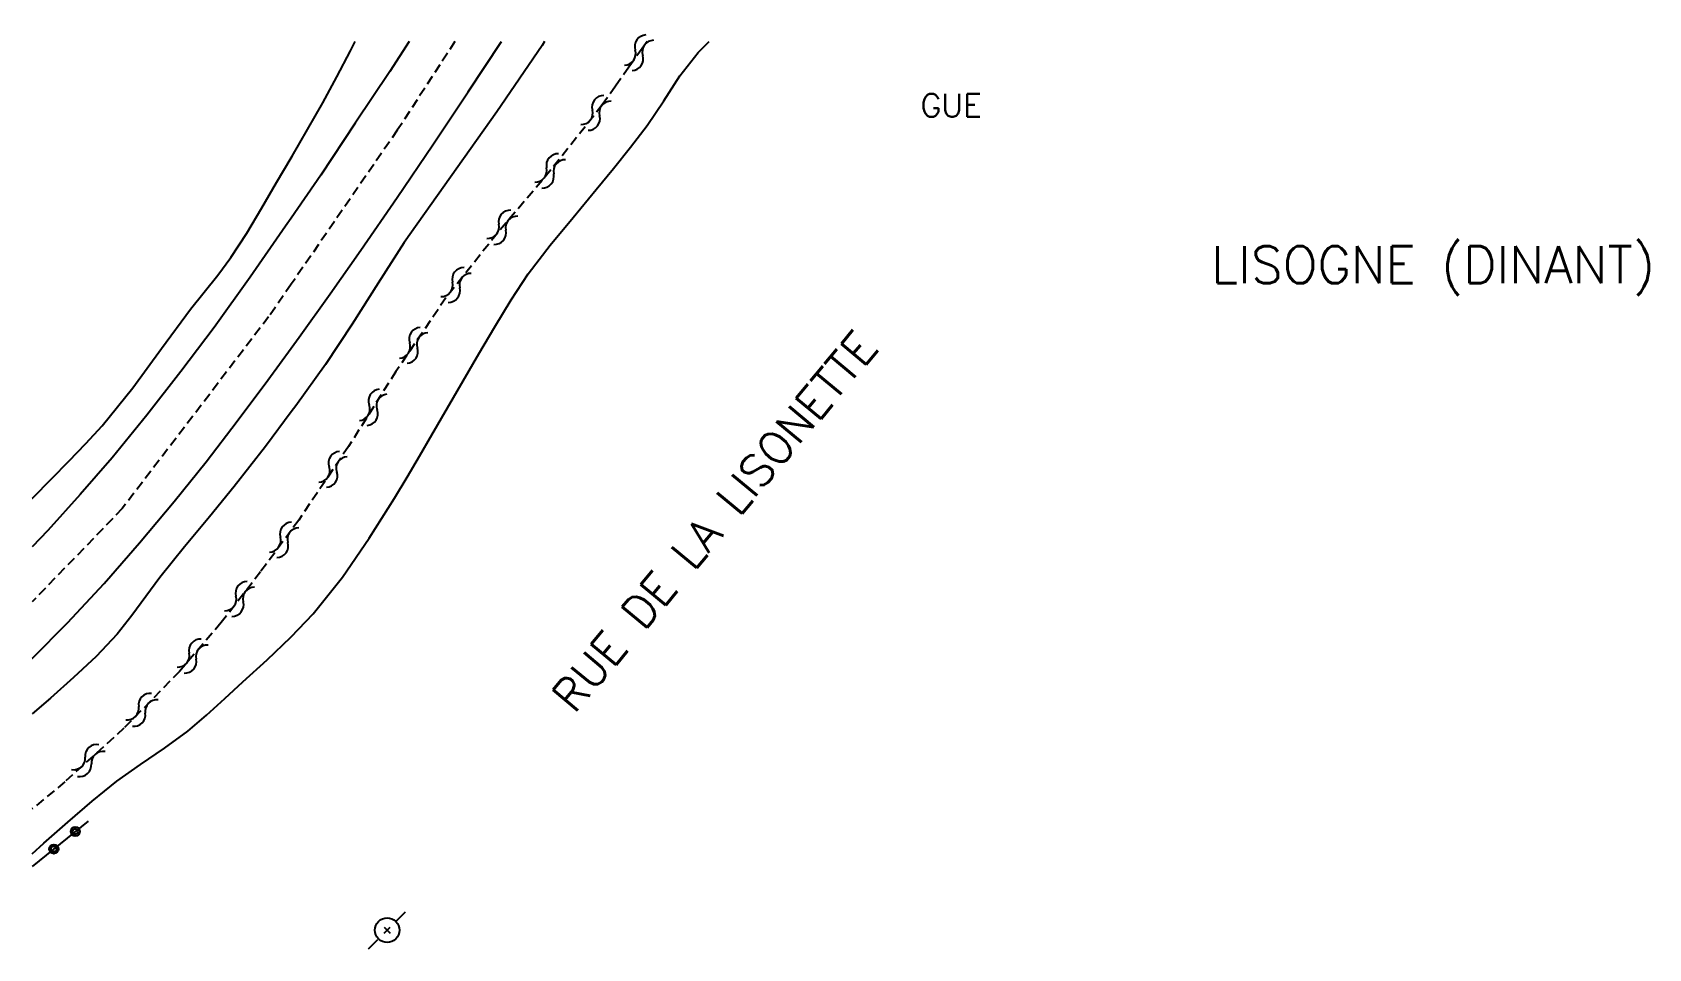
# Model space of a CAD drawing. Header units: millimetres. Extents: x 193000 to 194000, y 106000 to 107001.
# Drawn here: x 193000 to 193087.4, y 106950.9 to 107000.5 of the extents above; entities that cross this region are included whole.
import ezdxf
from ezdxf.enums import TextEntityAlignment as Align

# ---------------------------------------------------------------- set-up
doc = ezdxf.new("R2010")
doc.units = ezdxf.units.MM
doc.linetypes.add('DASHED', pattern=[0.75, 0.5, -0.25])
doc.layers.get('0').update_dxf_attribs({"linetype": 'CONTINUOUS'})
for name, color, linetype in [('W0001', 6, 'DASHED'), ('W0008', 7, 'CONTINUOUS'), ('W0201', 7, 'CONTINUOUS'), ('W0323', 7, 'CONTINUOUS'), ('W0473', 7, 'CONTINUOUS'), ('W0501', 5, 'DASHED'), ('W0510', 5, 'CONTINUOUS'), ('W0980', 7, 'CONTINUOUS'), ('W0988', 4, 'CONTINUOUS'), ('W0989', 7, 'CONTINUOUS')]:
    doc.layers.add(name, color=color, linetype=linetype)
doc.styles.get("Standard").update_dxf_attribs({"font": 'romans.shx', "width": 0.85})

msp = doc.modelspace()

# ---------------------------------------------------------------- texts
at = {"layer": 'W0980'}
msp.add_text('LISOGNE (DINANT)', height=2, dxfattribs=at).set_placement((193075.771, 106987.787), align=Align.MIDDLE)
at = {"layer": 'W0988'}
msp.add_text('GUE', height=1.25, dxfattribs=at).set_placement((193049.703, 106996.558), align=Align.MIDDLE_CENTER)
at = {"layer": 'W0989'}
msp.add_text('RUE DE LA LISONETTE', height=1.75, rotation=50.20782, dxfattribs=at).set_placement((193029.317, 106963.58))

# ---------------------------------------------------------------- blocks, each defined once
blk = doc.blocks.new('T473')
for p, q in [((0.500001, 0.500001), (1.000002, 1.000002)), ((-0.166667, 0.166667), (0.166667, -0.166667)), ((-0.166667, -0.166667), (0.166667, 0.166667)), ((-1.000002, -1.000002), (-0.500001, -0.500001))]:
    blk.add_line(p, q)
blk.add_ellipse((0, 0), major_axis=(0.471405, 0.471405), ratio=1, start_param=5.497787144, end_param=11.780972451)
blk = doc.blocks.new('t323o')
at = {"color": 0, "linetype": 'Continuous'}
for radius in [0.25, 0.15]:
    blk.add_circle((0, 0), radius, dxfattribs=at)
blk = doc.blocks.new('t500o')
at = {"color": 0, "linetype": 'Continuous'}
for centre, start, end in [((-0.5, 0.625), 216.8699, 323.1301), ((0.5, -0.125), 36.8699, 143.1301), ((0.5, -0.625), 36.8699, 143.1301), ((-0.5, 0.125), 216.8699, 323.1301)]:
    blk.add_arc(centre, 0.625, start, end, dxfattribs=at)

# ---------------------------------------------------------------- linework, layer by layer
at = {"layer": 'W0001'}
for points in [[(193022.857, 107000), (193019.742, 106995.204), (193014, 106986.874)], [(193014, 106986.874), (193012.783, 106985.109), (193004.866, 106974.749), (193000, 106969.693)]]:
    msp.add_lwpolyline(points, dxfattribs=at)
at = {"layer": 'W0008'}
for points in [[(193020.384, 107000), (193019.335, 106998.391), (193017.471, 106995.586), (193015.608, 106992.78), (193014, 106990.457)], [(193014, 106983.418), (193014.438, 106984.017), (193016.113, 106986.364), (193017.77, 106988.724), (193019.73, 106991.564), (193021.665, 106994.421), (193023.583, 106997.289), (193025.37, 107000)], [(193014, 106990.457), (193013.699, 106990.022), (193011.791, 106987.263), (193009.832, 106984.542), (193008.037, 106982.157), (193006.202, 106979.801), (193004.311, 106977.493), (193002.594, 106975.501), (193000.834, 106973.546), (193000, 106972.666)], [(193000, 106966.643), (193000.004, 106966.647), (193001.896, 106968.56), (193003.882, 106970.692), (193005.805, 106972.884), (193007.678, 106975.118), (193009.403, 106977.277), (193011.082, 106979.474), (193012.736, 106981.69), (193014, 106983.418)]]:
    msp.add_lwpolyline(points, dxfattribs=at)
at = {"layer": 'W0201'}
for points in [[(193014, 106993.718), (193014.052, 106993.806), (193014.89, 106995.244), (193015.71, 106996.693), (193016.47, 106998.096), (193017.213, 106999.508), (193017.469, 107000)], [(193000, 106975.304), (193000.002, 106975.306), (193001.064, 106976.375), (193001.982, 106977.31), (193002.888, 106978.256), (193003.771, 106979.223), (193005.429, 106981.273), (193006.987, 106983.407), (193008.56, 106985.53), (193009.296, 106986.453), (193010.034, 106987.374), (193010.74, 106988.317), (193011.603, 106989.641), (193012.407, 106991.005), (193013.203, 106992.374), (193014, 106993.718)]]:
    msp.add_lwpolyline(points, dxfattribs=at)
at = {"layer": 'W0323'}
msp.add_lwpolyline([(193003.021, 106957.834), (193000, 106955.371)], dxfattribs=at)
at = {"layer": 'W0501'}
for points in [[(193033.248, 107000), (193032.98, 106999.635), (193032.263, 106998.615), (193031.55, 106997.593), (193030.828, 106996.577), (193028.054, 106993.06), (193025.154, 106989.639), (193022.365, 106986.135), (193019.668, 106982.162), (193017.1, 106978.094), (193014.409, 106974.115), (193014, 106973.56)], [(193014, 106973.56), (193012.346, 106971.318), (193010.219, 106968.568), (193007.969, 106965.931), (193004.956, 106962.857), (193001.755, 106959.957), (193000, 106958.49)]]:
    msp.add_lwpolyline(points, dxfattribs=at)
at = {"layer": 'W0510'}
for points in [[(193014, 106967.796), (193015.194, 106969.044), (193016.781, 106971.032), (193018.223, 106973.143), (193019.591, 106975.303), (193020.278, 106976.433), (193020.945, 106977.576), (193021.609, 106978.721), (193022.456, 106980.187), (193023.298, 106981.655), (193024.154, 106983.116), (193025.017, 106984.578), (193025.894, 106986.032), (193026.826, 106987.447), (193028.007, 106988.996), (193029.26, 106990.495), (193030.507, 106991.998), (193031.43, 106993.146), (193032.35, 106994.297), (193033.248, 106995.465), (193034.153, 106996.796), (193035.032, 106998.145), (193036.009, 106999.409), (193036.604, 107000)], [(193027.7, 107000), (193027.569, 106999.792), (193025.13, 106996.212), (193022.623, 106992.676), (193020.117, 106989.14)], [(193020.117, 106989.14), (193018.71, 106986.928), (193017.303, 106984.715), (193015.849, 106982.536), (193014.253, 106980.302), (193014, 106979.965)], [(193014, 106979.965), (193012.606, 106978.105), (193010.922, 106975.935), (193009.585, 106974.291), (193008.227, 106972.663), (193006.898, 106971.013), (193006.139, 106969.983), (193005.39, 106968.946), (193004.596, 106967.948), (193003.452, 106966.741), (193002.231, 106965.601), (193000.985, 106964.489), (193000, 106963.629)], [(193000, 106956.069), (193000.62, 106956.636), (193001.922, 106957.775), (193003.231, 106958.906), (193004.574, 106959.994), (193005.846, 106960.9), (193007.145, 106961.77), (193008.404, 106962.692), (193009.424, 106963.556), (193010.414, 106964.458), (193011.394, 106965.371), (193012.695, 106966.563), (193013.979, 106967.774), (193014, 106967.796)]]:
    msp.add_lwpolyline(points, dxfattribs=at)

# ---------------------------------------------------------------- block references
at = {"layer": 'W0323', "rotation": 219.1929525963079}
for p in [(193002.325, 106957.267), (193001.163, 106956.319)]:
    msp.add_blockref('t323o', p, dxfattribs=at)
at = {"layer": 'W0473'}
msp.add_blockref('T473', (193019.19, 106951.929), dxfattribs=at)
at = {"layer": 'W0501'}
for p, rotation in [((193032.815, 106999.4), 234.8950373501855), ((193030.489, 106996.147), 231.7357283076307), ((193028.009, 106993.007), 229.71187722285), ((193025.423, 106989.956), 229.71187722285), ((193022.922, 106986.835), 231.4820522574034), ((193020.621, 106983.565), 235.830079543537), ((193018.438, 106980.214), 237.7370753609876), ((193016.264, 106976.857), 235.9294880022103), ((193013.62, 106973.045), 233.5825362914914), ((193011.212, 106969.851), 232.2796780085955), ((193008.676, 106966.759), 229.5277860254324), ((193005.931, 106963.852), 225.5741622403527), ((193003.024, 106961.107), 222.1755355810407)]:
    msp.add_blockref('t500o', p, dxfattribs=dict(at, rotation=rotation))

msp.set_redraw_order([(e.dxf.handle, doc.entitydb.next_handle()) for e in msp.query("TEXT MTEXT ATTDEF DIMENSION ARC_DIMENSION")])  # texts and dimensions are drawn at this point

doc.saveas('drawing.dxf')
